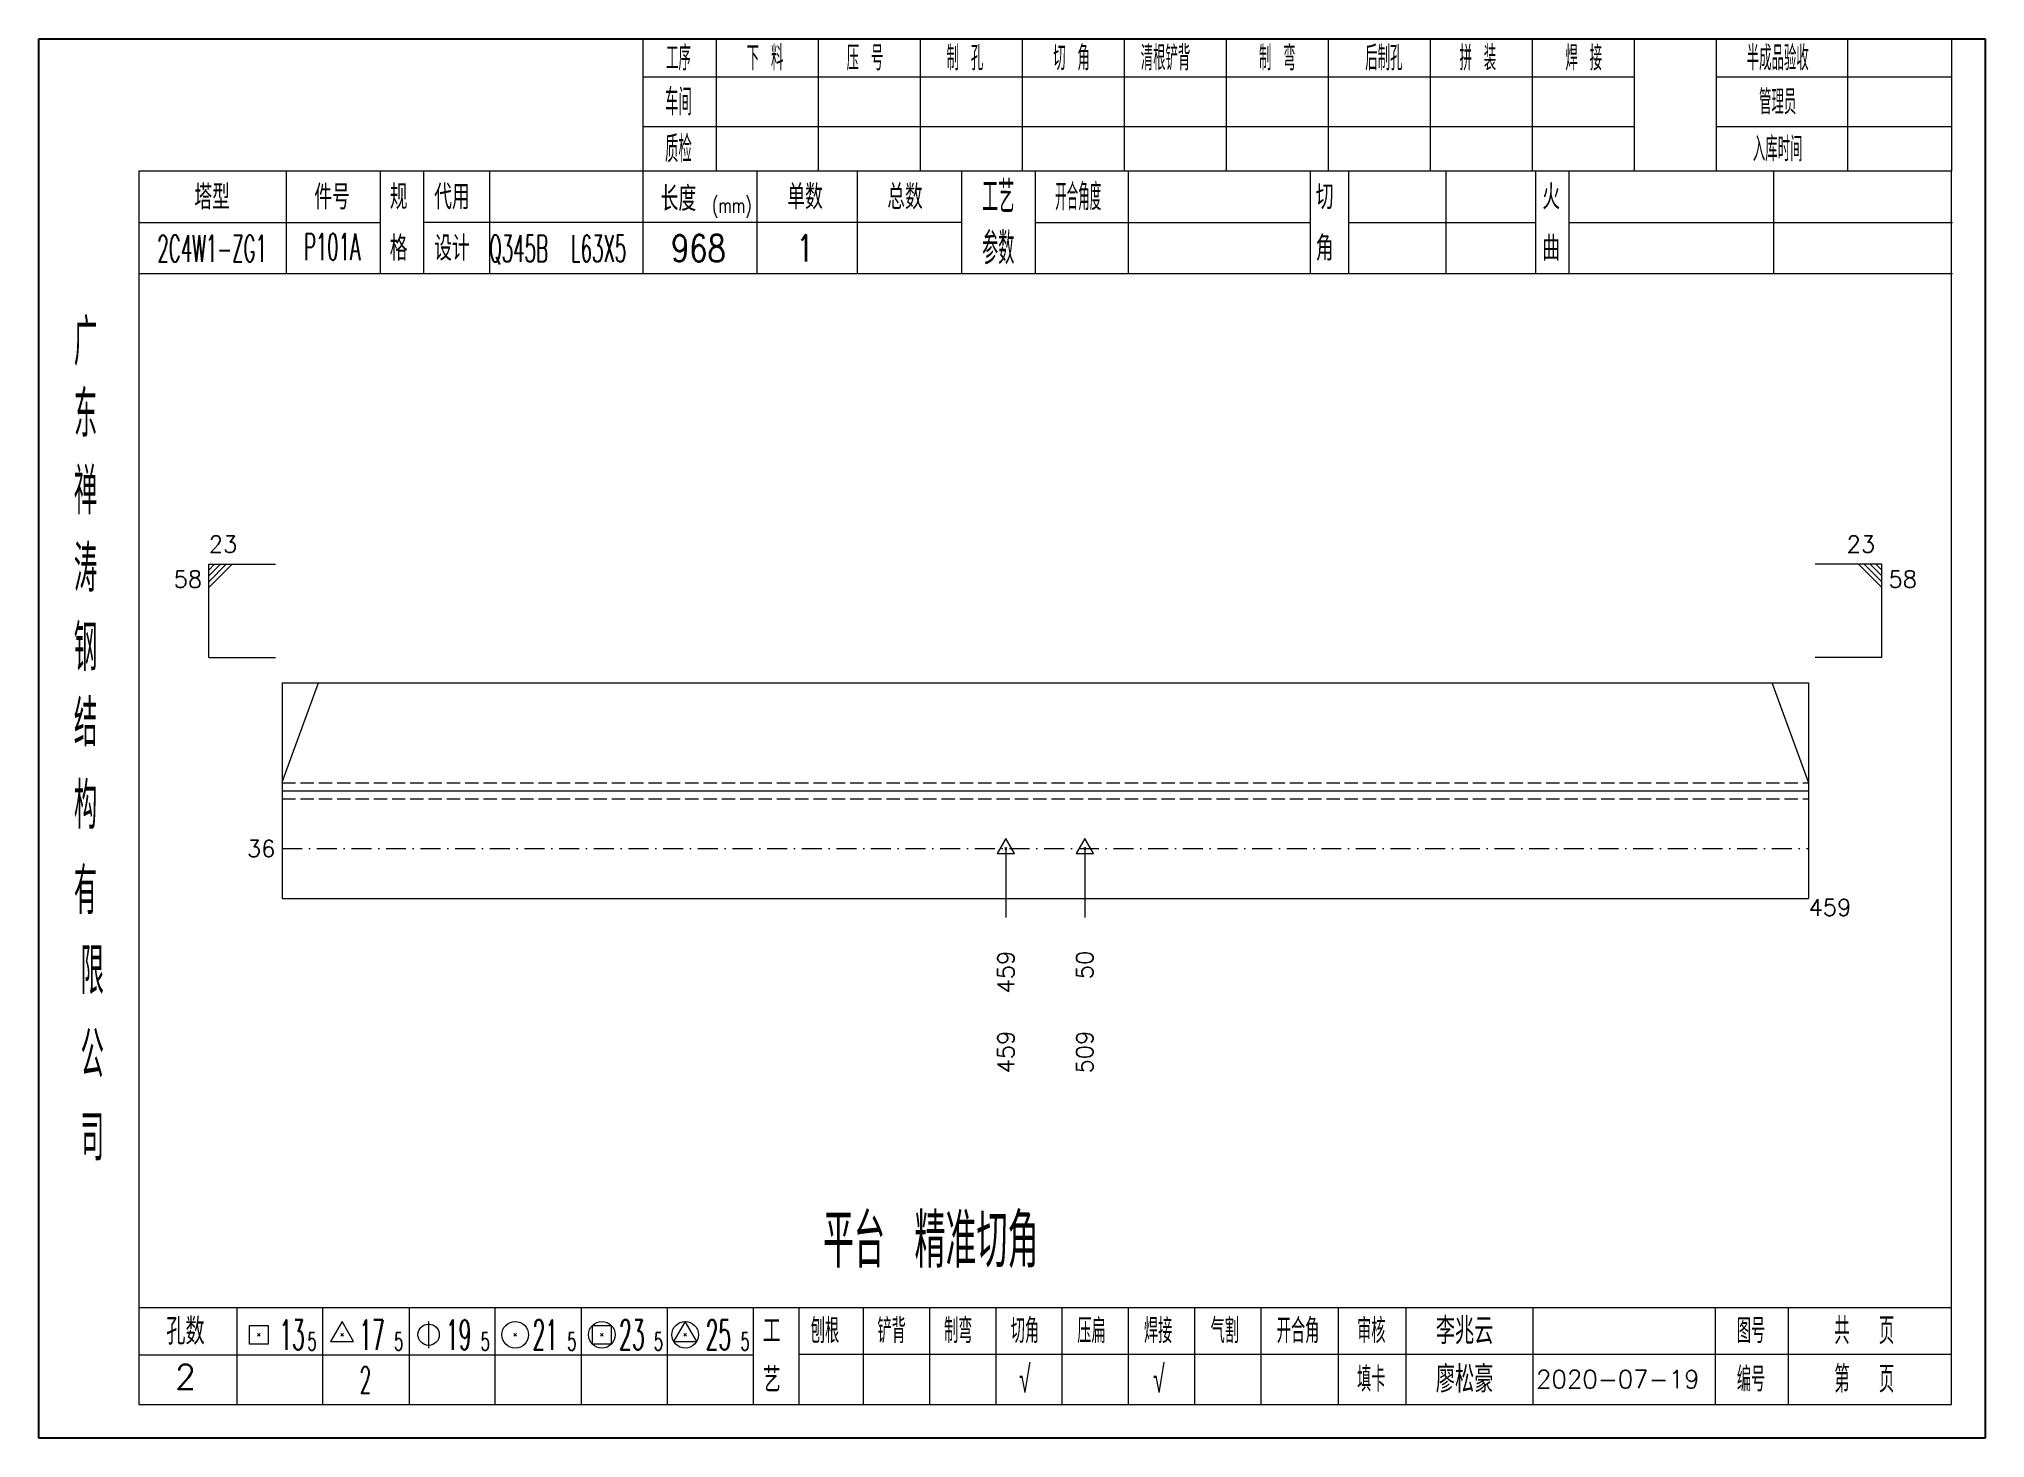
# Model space of a CAD drawing. Extents: x 154981 to 165753, y -86801 to -82885.
# Drawn here: x 156702.2 to 156994.4, y -85176.6 to -84966.7 of the extents above; entities that cross this region are included whole.
import ezdxf
from ezdxf.enums import TextEntityAlignment as Align

# ---------------------------------------------------------------- set-up
doc = ezdxf.new("R2010")
doc.units = 0
doc.header["$MEASUREMENT"] = 0
doc.linetypes.add('一点画线', pattern=[5.2, 3, -1, 0.2, -1])
doc.linetypes.add('虚线', pattern=[2.75, 2, -0.75])
doc.layers.get('0').update_dxf_attribs({"linetype": 'CONTINUOUS', "lineweight": 25})
for name, color, linetype, lineweight in [('1', 7, 'CONTINUOUS', 25), ('4', 7, 'CONTINUOUS', 25), ('5', 7, 'CONTINUOUS', 25)]:
    doc.layers.add(name, color=color, linetype=linetype, lineweight=lineweight)
doc.styles.get("Standard").update_dxf_attribs({"font": 'simplex.shx', "width": 0.7, "height": 3, "bigfont": 'gbhzfs.shx'})

msp = doc.modelspace()

# ---------------------------------------------------------------- texts
at = {"color": 7, "linetype": 'Continuous', "lineweight": 13}
msp.add_text('23', height=2.5, dxfattribs=at).set_placement((156727.74666, -85044.49383), align=Align.BOTTOM_LEFT)
msp.add_text('23', height=2.5, dxfattribs=at).set_placement((156977.87666, -85044.49383), align=Align.BOTTOM_RIGHT)
msp.add_text('58', height=2.5, dxfattribs=at).set_placement((156726.74666, -85046.49383), align=Align.TOP_RIGHT)
msp.add_text('58', height=2.5, dxfattribs=at).set_placement((156979.87666, -85046.49383), align=Align.TOP_LEFT)
msp.add_text('36', height=2.5, dxfattribs=at).set_placement((156737.74666, -85088.18431), align=Align.MIDDLE_RIGHT)
at = {"layer": '1', "color": 7, "linetype": 'Continuous', "lineweight": 13}
msp.add_text('459', height=2.5, dxfattribs=at).set_placement((156967.87666, -85096.99383), align=Align.MIDDLE_LEFT)
at = {"layer": '1', "color": 4, "linetype": 'Continuous', "lineweight": 9}
for s, p in [('459', (156847.39405, -85103.49383)), ('50', (156859.22928, -85103.49383))]:
    msp.add_text(s, height=2.5, rotation=90, dxfattribs=at).set_placement(p, align=Align.MIDDLE_RIGHT)
at = {"layer": '1', "color": 7, "linetype": 'Continuous', "lineweight": 13}
for s, p in [('459', (156847.39405, -85115.49383)), ('509', (156859.22928, -85115.49383))]:
    msp.add_text(s, height=2.5, rotation=90, dxfattribs=at).set_placement(p, align=Align.MIDDLE_RIGHT)
at = {"layer": '4', "color": 1, "linetype": 'Continuous', "lineweight": 25}
for s, height, width, p in [('工序', 3.7, 0.7, (156798.24666, -84969.53733)), ('下 料', 3.7, 0.7, (156811.24666, -84969.53733)), ('压 号', 3.7, 0.7, (156826.24666, -84969.53733)), ('制 孔', 3.7, 0.7, (156841.24666, -84969.53733)), ('切 角', 3.7, 0.7, (156857.24666, -84969.53733)), ('清根铲背 ', 3.7, 0.7, (156872.24666, -84969.53733)), (' 制 弯', 3.7, 0.7, (156887.24666, -84969.53733)), (' 后制孔', 3.7, 0.7, (156903.24666, -84969.53733)), ('拼 装', 3.7, 0.7, (156918.24666, -84969.53733)), (' 焊 接', 3.7, 0.7, (156933.24666, -84969.53733)), ('半成品验收', 3.7, 0.7, (156963.24666, -84969.53733)), ('车间', 4, 0.7, (156798.24666, -84976.13733)), ('管理员', 3.7, 0.7, (156963.24666, -84976.13733)), ('质检', 4, 0.7, (156798.24666, -84983.19733)), ('入库时间', 3.7, 0.7, (156963.24666, -84983.19733)), ('工艺', 4.8, 0.7, (156846.24666, -84990.37733)), ('开合角度', 4, 0.6, (156858.24666, -84990.37733)), ('(mm)', 2.24, 0.7, (156806.24666, -84991.63733)), ('参数', 4.8, 0.7, (156846.24666, -84998.08733)), ('2C4W1-ZG1', 4, 0.5, (156728.24666, -84998.11733)), ('P101A', 4, 0.5, (156746.24666, -84997.86733)), ('Q345B', 4, 0.5, (156774.24666, -84998.13733)), ('L63X5', 4, 0.5, (156786.24666, -84998.13733)), ('968', 4, 0.8, (156801.24666, -84998.08733)), ('1', 4, 0.8, (156817.24666, -84998.08733)), ('广', 6.96, 0.7, (156709.24666, -85012.16733)), ('东', 6.96, 0.7, (156709.24666, -85022.95733)), ('禅', 6.96, 0.7, (156709.24666, -85034.54733)), ('涛', 6.96, 0.7, (156709.24666, -85046.14733)), ('钢', 6.96, 0.7, (156709.24666, -85058.03733)), ('结', 6.96, 0.7, (156709.24666, -85069.34733)), ('构', 6.96, 0.7, (156709.24666, -85081.72733)), ('有', 6.96, 0.7, (156709.24666, -85094.53733)), ('限', 6.96, 0.7, (156710.24666, -85106.53733)), ('公', 6.96, 0.7, (156710.24666, -85119.07733)), ('司', 6.96, 0.7, (156710.24666, -85131.55733)), ('刨根', 3.7, 0.8, (156820.24666, -85160.53733)), ('铲背', 3.7, 0.8, (156830.24666, -85160.53733)), ('制弯', 3.7, 0.8, (156840.24666, -85160.53733)), ('切角', 3.7, 0.8, (156850.24666, -85160.53733)), ('压扁', 3.7, 0.8, (156860.24666, -85160.53733)), ('焊接', 3.7, 0.8, (156870.24666, -85160.53733)), ('气割', 3.7, 0.8, (156880.24666, -85160.53733)), ('开合角', 3.7, 0.8, (156891.24666, -85160.53733)), ('审核', 3.7, 0.8, (156902.24666, -85160.53733)), ('图号', 3.7, 0.8, (156959.24666, -85160.53733)), ('共  页', 4, 0.8, (156976.24666, -85160.53733)), ('13', 4.47, 0.5, (156740.24666, -85161.13733)), ('5', 2.68, 0.6, (156743.24666, -85162.13733)), ('17', 4.47, 0.5, (156752.24666, -85161.13733)), ('5', 2.68, 0.6, (156756.24666, -85162.13733)), ('19', 4.47, 0.5, (156765.24666, -85161.13733)), ('5', 2.68, 0.6, (156769.24666, -85162.13733)), ('21', 4.47, 0.5, (156778.24666, -85161.13733)), ('5', 2.68, 0.6, (156782.24666, -85162.13733)), ('23', 4.47, 0.5, (156791.24666, -85161.13733)), ('5', 2.68, 0.6, (156795.24666, -85162.13733)), ('25', 4.47, 0.5, (156804.24666, -85161.13733)), ('5', 2.68, 0.6, (156808.24666, -85162.13733)), ('2', 4, 0.5, (156751.24666, -85167.88733)), ('√', 4, 0.6, (156850.24666, -85167.80733)), ('√', 4, 0.6, (156870.37953, -85167.80733)), ('填卡', 3.7, 0.8, (156902.24666, -85167.80733)), ('编号', 3.7, 0.8, (156959.24666, -85167.80733)), ('第  页', 4, 0.8, (156976.24666, -85167.80733))]:
    msp.add_text(s, height=height, dxfattribs=dict(at, width=width)).set_placement(p, align=Align.MIDDLE_CENTER)
for s, height, p in [('塔型', 3.7, (156728.24666, -84990.40733)), ('件号', 3.7, (156746.24666, -84990.40733)), ('规', 3.7, (156756.24666, -84990.37733)), ('代用', 3.7, (156764.24666, -84990.37733)), ('长度', 3.7, (156798.24666, -84990.63733)), ('单数', 3.7, (156817.24666, -84990.37733)), ('总数', 3.7, (156832.24666, -84990.37733)), ('切', 3.7, (156895.24666, -84990.37733)), ('火', 3.7, (156929.24666, -84990.37733)), ('格', 3.7, (156756.24666, -84998.08733)), ('设计', 3.7, (156764.24666, -84998.08733)), ('角', 3.7, (156895.24666, -84998.08733)), ('曲', 3.7, (156929.24666, -84998.08733)), ('孔数', 4, (156724.24666, -85160.61733)), ('工', 3.7, (156812.24666, -85160.53733)), ('李兆云', 4, (156916.24666, -85160.53733)), ('2', 3.7, (156724.24666, -85167.44733)), ('艺', 3.7, (156812.24666, -85167.88733)), ('廖松豪', 4, (156916.24666, -85167.80733)), ('2020-07-19', 2.7, (156939.24666, -85167.80733))]:
    msp.add_text(s, height=height, dxfattribs=at).set_placement(p, align=Align.MIDDLE_CENTER)
at = {"layer": '5', "color": 2, "linetype": 'Continuous', "lineweight": 18, "width": 0.8}
msp.add_text('平台 精准切角', height=8.083152, dxfattribs=at).set_placement((156836.113, -85142.98123), align=Align.TOP_CENTER)

# ---------------------------------------------------------------- blocks, each defined once
blk = doc.blocks.new('孔17.5')
at = {"layer": '5', "color": 7, "linetype": 'Continuous', "lineweight": 13}
for p, q in [((0, 1), (-0.866, -0.5)), ((-0.1, -0.1), (0.1, 0.1)), ((0.1, -0.1), (-0.1, 0.1)), ((0.866, -0.5), (0, 1)), ((-0.866, -0.5), (0.866, -0.5))]:
    blk.add_line(p, q, dxfattribs=at)
blk = doc.blocks.new('CTJGK')
at = {"color": 6, "linetype": 'Continuous'}
for p, q in [((0, 209.97), (292.13, 209.97)), ((0, 0), (0, 209.97)), ((292.13, 209.97), (292.13, 0)), ((292.13, 0), (0, 0))]:
    blk.add_line(p, q, dxfattribs=at)

# ---------------------------------------------------------------- linework, layer by layer
at = {"color": 7, "linetype": 'Continuous', "lineweight": 13}
for p, q in [((156727.74666, -85045.49383), (156737.74666, -85045.49383)), ((156727.74666, -85059.49383), (156727.74666, -85045.49383)), ((156728.62166, -85045.49383), (156727.74666, -85046.36883)), ((156729.49666, -85045.49383), (156727.74666, -85047.24383)), ((156730.37166, -85045.49383), (156727.74666, -85048.11883)), ((156731.24666, -85045.49383), (156727.74666, -85048.99383)), ((156978.87666, -85045.49383), (156968.87666, -85045.49383)), ((156975.37666, -85045.49383), (156978.87666, -85048.99383)), ((156976.25166, -85045.49383), (156978.87666, -85048.11883)), ((156977.12666, -85045.49383), (156978.87666, -85047.24383)), ((156978.00166, -85045.49383), (156978.87666, -85046.36883)), ((156978.87666, -85059.49383), (156978.87666, -85045.49383)), ((156727.74666, -85059.49383), (156737.74666, -85059.49383)), ((156978.87666, -85059.49383), (156968.87666, -85059.49383)), ((156738.74666, -85078.20887), (156744.19087, -85063.30336)), ((156967.87666, -85078.20887), (156962.43246, -85063.30336)), ((156847.39405, -85088.18431), (156847.39405, -85098.49383)), ((156859.22928, -85088.18431), (156859.22928, -85098.49383))]:
    msp.add_line(p, q, dxfattribs=at)
at = {"color": 7, "linetype": 'Continuous', "lineweight": 18}
for p, q in [((156738.74666, -85063.30336), (156738.74666, -85095.68431)), ((156738.74666, -85063.30336), (156967.87666, -85063.30336)), ((156967.87666, -85063.30336), (156967.87666, -85095.68431)), ((156738.74666, -85079.49383), (156967.87666, -85079.49383))]:
    msp.add_line(p, q, dxfattribs=at)
at = {"color": 6, "linetype": '虚线', "lineweight": 18}
for p, q in [((156738.74666, -85078.30336), (156967.87666, -85078.30336)), ((156738.74666, -85080.68431), (156967.87666, -85080.68431))]:
    msp.add_line(p, q, dxfattribs=at)
at = {"color": 1, "linetype": '一点画线', "lineweight": 13}
msp.add_line((156738.74666, -85088.18431), (156967.87666, -85088.18431), dxfattribs=at)
at = {"layer": '1', "color": 7, "linetype": 'Continuous', "lineweight": 18}
msp.add_line((156738.74666, -85095.68431), (156967.87666, -85095.68431), dxfattribs=at)
at = {"layer": '4', "color": 1, "linetype": 'Continuous', "lineweight": 18}
for p, q in [((156702.24666, -84966.66733), (156702.24666, -85176.63733)), ((156994.37666, -84966.66733), (156702.24666, -84966.66733)), ((156792.87666, -84966.66733), (156792.87666, -84986.50733)), ((156803.90666, -84966.66733), (156803.90666, -84986.52733)), ((156819.21666, -84966.66733), (156819.21666, -84986.52733)), ((156834.53666, -84966.66733), (156834.53666, -84986.52733)), ((156849.84666, -84966.66733), (156849.84666, -84986.52733)), ((156865.15666, -84966.66733), (156865.15666, -84986.52733)), ((156880.46666, -84966.66733), (156880.46666, -84986.52733)), ((156895.78666, -84966.66733), (156895.78666, -84986.52733)), ((156911.09666, -84966.66733), (156911.09666, -84986.52733)), ((156926.40666, -84966.66733), (156926.40666, -84986.52733)), ((156941.71666, -84966.66733), (156941.71666, -84986.50733)), ((156941.71666, -84966.66733), (156941.71666, -84986.52733)), ((156953.99666, -84966.66733), (156953.99666, -84986.52733)), ((156973.74666, -84966.66733), (156973.74666, -84986.52733)), ((156989.32666, -84966.66733), (156989.32666, -84986.52733)), ((156994.37666, -84996.46733), (156994.37666, -84966.66733)), ((156941.71666, -84972.39733), (156792.87666, -84972.39733)), ((156989.32666, -84972.39733), (156953.99666, -84972.39733)), ((156941.71666, -84979.87733), (156792.87666, -84979.87733)), ((156989.32666, -84979.87733), (156953.99666, -84979.87733)), ((156717.25666, -84986.52733), (156717.25666, -85171.58733)), ((156989.32666, -84986.52733), (156717.25666, -84986.52733)), ((156739.37666, -84986.51733), (156739.37666, -85001.93733)), ((156753.52666, -85001.93733), (156753.52666, -84986.52733)), ((156760.02666, -85001.93733), (156760.02666, -84986.52733)), ((156769.89666, -84986.52733), (156769.89666, -85001.93733)), ((156792.87666, -84986.50733), (156792.87666, -85001.93733)), ((156809.99666, -84986.52733), (156809.99666, -85001.93733)), ((156825.04666, -84986.52733), (156825.04666, -85001.93733)), ((156840.74666, -84986.52733), (156840.74666, -85001.93733)), ((156851.80666, -84986.52733), (156851.80666, -85001.93733)), ((156865.75666, -84986.52733), (156865.75666, -85001.93733)), ((156893.05666, -84986.52733), (156893.05666, -85001.93733)), ((156898.81666, -84986.52733), (156898.81666, -85001.93733)), ((156913.43666, -84986.52733), (156913.43666, -85001.93733)), ((156926.89666, -84986.52733), (156926.89666, -85001.93733)), ((156931.88666, -84986.52733), (156931.88666, -85001.93733)), ((156962.62666, -84986.52733), (156962.62666, -85001.93733)), ((156989.32666, -85171.58733), (156989.32666, -84986.52733)), ((156753.52666, -84994.28733), (156717.25666, -84994.28733)), ((156840.74666, -84994.23733), (156760.02666, -84994.23733)), ((156851.80666, -84994.23733), (156893.05666, -84994.23733)), ((156898.81666, -84994.23733), (156926.89666, -84994.23733)), ((156931.88666, -84994.23733), (156989.50666, -84994.23733)), ((156994.37666, -85176.63733), (156994.37666, -84996.46733)), ((156989.50666, -85001.93733), (156717.25666, -85001.93733)), ((156717.25666, -85157.05733), (156989.32666, -85157.05733)), ((156731.94666, -85157.05733), (156731.94666, -85171.58733)), ((156744.87666, -85171.58733), (156744.87666, -85157.05733)), ((156757.80666, -85157.05733), (156757.80666, -85171.58733)), ((156770.72666, -85171.58733), (156770.72666, -85157.05733)), ((156783.65666, -85157.05733), (156783.65666, -85171.58733)), ((156796.58666, -85171.58733), (156796.58666, -85157.05733)), ((156809.50666, -85171.58733), (156809.50666, -85157.05733)), ((156816.37666, -85171.58733), (156816.37666, -85157.05733)), ((156826.03666, -85171.58733), (156826.03666, -85157.05733)), ((156835.97666, -85171.58733), (156835.97666, -85157.05733)), ((156845.91666, -85171.58733), (156845.91666, -85157.05733)), ((156855.86666, -85171.58733), (156855.86666, -85157.05733)), ((156865.80666, -85171.58733), (156865.80666, -85157.05733)), ((156875.74666, -85171.58733), (156875.74666, -85157.05733)), ((156885.69666, -85171.58733), (156885.69666, -85157.05733)), ((156897.33666, -85171.58733), (156897.33666, -85157.05733)), ((156907.48666, -85171.58733), (156907.48666, -85157.05733)), ((156926.54666, -85171.58733), (156926.54666, -85157.05733)), ((156953.92666, -85171.58733), (156953.92666, -85157.05733)), ((156964.88666, -85171.58733), (156964.88666, -85157.05733)), ((156809.50666, -85164.18733), (156717.25666, -85164.18733)), ((156816.33666, -85164.02733), (156989.32666, -85164.02733)), ((156717.25666, -85171.58733), (156989.32666, -85171.58733)), ((156702.24666, -85176.63733), (156994.37666, -85176.63733))]:
    msp.add_line(p, q, dxfattribs=at)
at = {"layer": '4', "color": 7, "linetype": 'Continuous', "lineweight": 13}
for p, q in [((156733.83266, -85162.55133), (156733.83266, -85159.72333)), ((156733.83266, -85159.72333), (156736.66066, -85159.72333)), ((156735.04666, -85161.33733), (156735.44666, -85160.93733)), ((156735.44666, -85161.33733), (156735.04666, -85160.93733)), ((156736.66066, -85159.72333), (156736.66066, -85162.55133)), ((156747.74666, -85159.13733), (156746.01466, -85162.13733)), ((156747.54666, -85161.33733), (156747.94666, -85160.93733)), ((156747.94666, -85161.33733), (156747.54666, -85160.93733)), ((156749.47866, -85162.13733), (156747.74666, -85159.13733)), ((156760.74666, -85159.13733), (156760.74666, -85163.13733)), ((156773.54666, -85161.33733), (156773.94666, -85160.93733)), ((156773.94666, -85161.33733), (156773.54666, -85160.93733)), ((156785.33266, -85162.55133), (156785.33266, -85159.72333)), ((156785.33266, -85159.72333), (156788.16066, -85159.72333)), ((156786.54666, -85161.33733), (156786.94666, -85160.93733)), ((156786.94666, -85161.33733), (156786.54666, -85160.93733)), ((156788.16066, -85159.72333), (156788.16066, -85162.55133)), ((156799.24666, -85159.13733), (156797.51466, -85162.13733)), ((156799.04666, -85161.33733), (156799.44666, -85160.93733)), ((156799.44666, -85161.33733), (156799.04666, -85160.93733)), ((156800.97866, -85162.13733), (156799.24666, -85159.13733)), ((156736.66066, -85162.55133), (156733.83266, -85162.55133)), ((156746.01466, -85162.13733), (156749.47866, -85162.13733)), ((156788.16066, -85162.55133), (156785.33266, -85162.55133)), ((156797.51466, -85162.13733), (156800.97866, -85162.13733))]:
    msp.add_line(p, q, dxfattribs=at)
for centre, radius in [((156760.74666, -85161.13733), 1.6), ((156773.74666, -85161.13733), 2), ((156786.74666, -85161.13733), 2), ((156799.24666, -85161.13733), 2)]:
    msp.add_circle(centre, radius, dxfattribs=at)

# ---------------------------------------------------------------- block references
at = {"color": 0, "linetype": 'Continuous'}
msp.add_blockref('CTJGK', (156702.24666, -85176.63733), dxfattribs=at)
at = {"layer": '1', "color": 4, "linetype": 'Continuous', "lineweight": 9, "xscale": 1.5, "yscale": 1.5, "zscale": 1.5}
for p in [(156847.39405, -85088.18431), (156859.22928, -85088.18431)]:
    msp.add_blockref('孔17.5', p, dxfattribs=at)

msp.set_redraw_order([(e.dxf.handle, doc.entitydb.next_handle()) for e in msp.query("TEXT MTEXT ATTDEF DIMENSION ARC_DIMENSION")])  # texts and dimensions are drawn at this point

doc.saveas('drawing.dxf')
